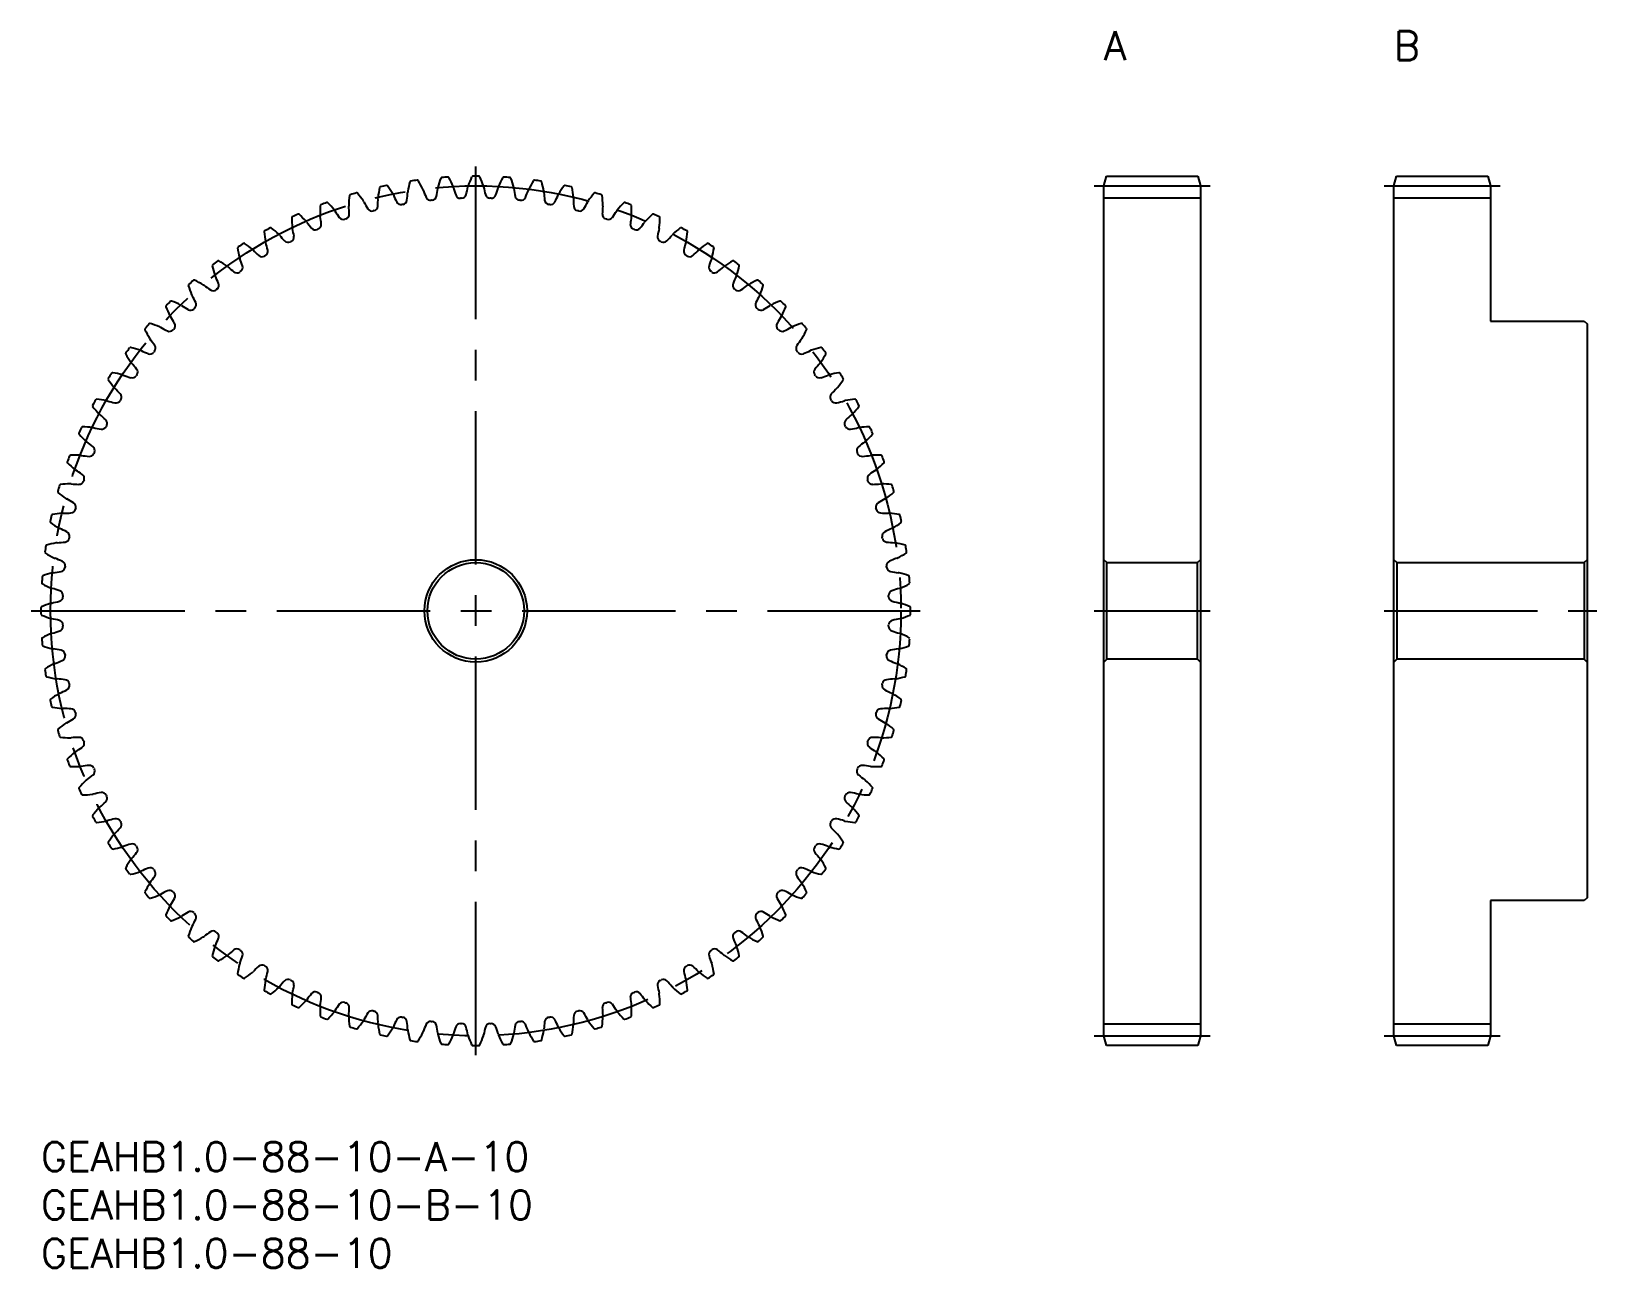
# Model space of a CAD drawing. Extents: x -1 to 161, y -13 to 115.
import ezdxf

# ---------------------------------------------------------------- set-up
doc = ezdxf.new("R2010")
doc.units = 0
doc.header["$LTSCALE"] = 0.5
doc.linetypes.add('CENTER', pattern=[50.8, 31.75, -6.35, 6.35, -6.35])
for name, color, linetype in [('MSM_CENTER', 1, 'CENTER'), ('MSM_CONTINUOUS', 7, 'CONTINUOUS'), ('MSM_PART_NUMBER', 7, 'CONTINUOUS')]:
    doc.layers.add(name, color=color, linetype=linetype)
doc.styles.get("Standard").update_dxf_attribs({"font": 'txt.shx', "height": 3, "bigfont": 'bigfont.shx'})

# ---------------------------------------------------------------- blocks, each defined once
blk = doc.blocks.new('*U2')
at = {"layer": 'MSM_PART_NUMBER'}
blk.add_text('GEAHB1.0-88-10-A-10', height=3, dxfattribs=at).set_placement((0, -3))
blk = doc.blocks.new('*U3')
at = {"layer": 'MSM_PART_NUMBER'}
blk.add_text('GEAHB1.0-88-10-B-10', height=3, dxfattribs=at).set_placement((0, -8))
blk = doc.blocks.new('*U4')
at = {"layer": 'MSM_PART_NUMBER'}
blk.add_text('GEAHB1.0-88-10', height=3, dxfattribs=at).set_placement((0, -13))
blk = doc.blocks.new('*U5')
at = {"layer": 'MSM_PART_NUMBER'}
blk.add_text('A', height=3, dxfattribs=at).set_placement((110, 112))
blk = doc.blocks.new('*U6')
at = {"layer": 'MSM_PART_NUMBER'}
blk.add_text('B', height=3, dxfattribs=at).set_placement((140, 112))

msp = doc.modelspace()

# ---------------------------------------------------------------- linework, layer by layer
at = {"layer": 'MSM_CENTER'}
for p, q in [((45, 9), (45, 101)), ((109, 99), (121, 99)), ((139, 99), (151, 99)), ((-1, 55), (91, 55)), ((109, 55), (121, 55)), ((139, 55), (161, 55)), ((109, 11), (121, 11)), ((139, 11), (151, 11))]:
    msp.add_line(p, q, dxfattribs=at)
msp.add_circle((45, 55), 44, dxfattribs=at)
at = {"layer": 'MSM_CONTINUOUS'}
for p, q in [((110, 99), (110.27, 100)), ((110, 11), (110, 99)), ((110.27, 100), (119.73, 100)), ((119.73, 100), (120, 99)), ((120, 99), (120, 11)), ((140, 99), (140.27, 100)), ((140, 11), (140, 99)), ((140.27, 100), (149.73, 100)), ((149.73, 100), (150, 99)), ((150, 99), (150, 85)), ((110, 97.75), (120, 97.75)), ((140, 97.75), (150, 97.75)), ((150, 85), (159.7, 85)), ((159.7, 85), (160, 84.7)), ((160, 84.7), (160, 25.3)), ((110.3, 60), (110, 60.3)), ((110.3, 50), (110.3, 60)), ((110.3, 60), (119.7, 60)), ((120, 60.3), (119.7, 60)), ((119.7, 50), (119.7, 60)), ((140.3, 60), (140, 60.3)), ((140.3, 60), (140.3, 50)), ((140.3, 60), (159.7, 60)), ((160, 60.3), (159.7, 60)), ((159.7, 60), (159.7, 50)), ((110, 49.7), (110.3, 50)), ((119.7, 50), (110.3, 50)), ((119.7, 50), (120, 49.7)), ((140, 49.7), (140.3, 50)), ((159.7, 50), (140.3, 50)), ((159.7, 50), (160, 49.7)), ((150, 25), (150, 11)), ((159.7, 25), (150, 25)), ((160, 25.3), (159.7, 25)), ((110, 12.25), (120, 12.25)), ((140, 12.25), (150, 12.25)), ((110.27, 10), (110, 11)), ((119.73, 10), (110.27, 10)), ((120, 11), (119.73, 10)), ((140.27, 10), (140, 11)), ((149.73, 10), (140.27, 10)), ((150, 11), (149.73, 10))]:
    msp.add_line(p, q, dxfattribs=at)
for radius in [5.3, 5]:
    msp.add_circle((45, 55), radius, dxfattribs=at)
for centre, radius, start, end in [((49.45, 96.11), 14.67, 169.3426, 173.2955), ((35.13, 98.8), 0.1, 102.6957, 169.3427), ((45, 55), 45, 101.8497, 102.6957), ((35.78, 98.94), 0.1, 35.2028, 101.8497), ((23.88, 90.55), 14.67, 31.25, 35.2028), ((52.37, 95.69), 14.67, 165.2517, 169.2045), ((38.28, 99.39), 0.1, 98.6048, 165.2517), ((45, 55), 45, 97.7588, 98.6048), ((38.94, 99.49), 0.1, 31.1119, 97.7588), ((26.47, 91.96), 14.67, 27.1591, 31.1119), ((41.88, 98.61), 0.83, 165.1135, 172.6121), ((55.25, 95.06), 14.67, 161.1608, 165.1136), ((41.47, 99.76), 0.1, 94.5139, 161.1608), ((45, 55), 45, 93.6679, 94.5139), ((42.13, 99.81), 0.1, 27.021, 93.6679), ((29.15, 93.19), 14.67, 23.0682, 27.021), ((41.88, 98.61), 0.83, 15.5697, 23.0684), ((55.72, 102.47), 13.54, 195.5696, 199.0145), ((30.92, 101.58), 13.54, 345.0764, 348.5214), ((45, 98.72), 0.83, 161.0225, 168.5212), ((58.08, 94.22), 14.67, 157.0699, 161.0227), ((44.67, 99.9), 0.1, 90.423, 157.0699), ((45, 55), 45, 89.577, 90.423), ((45.33, 99.9), 0.1, 22.9301, 89.577), ((31.92, 94.22), 14.67, 18.9773, 22.9301), ((45, 98.72), 0.83, 11.4788, 18.9775), ((59.08, 101.58), 13.54, 191.4786, 194.9236), ((34.28, 102.47), 13.54, 340.9855, 344.4304), ((48.12, 98.61), 0.83, 156.9316, 164.4303), ((60.85, 93.19), 14.67, 152.979, 156.9318), ((47.87, 99.81), 0.1, 86.3321, 152.979), ((45, 55), 45, 85.4861, 86.3321), ((48.53, 99.76), 0.1, 18.8392, 85.4861), ((34.75, 95.06), 14.67, 14.8864, 18.8392), ((48.12, 98.61), 0.83, 7.3879, 14.8865), ((63.53, 91.96), 14.67, 148.8881, 152.8409), ((51.06, 99.49), 0.1, 82.2412, 148.8881), ((45, 55), 45, 81.3952, 82.2412), ((51.72, 99.39), 0.1, 14.7483, 81.3952), ((37.63, 95.69), 14.67, 10.7955, 14.7483), ((66.12, 90.55), 14.67, 144.7972, 148.75), ((54.22, 98.94), 0.1, 78.1503, 144.7972), ((45, 55), 45, 77.3043, 78.1503), ((54.87, 98.8), 0.1, 10.6574, 77.3043), ((40.55, 96.11), 14.67, 6.7045, 10.6574), ((45, 55), 45, 110.0315, 110.8775), ((29.62, 97.18), 0.1, 43.3846, 110.0315), ((19.03, 87.18), 14.67, 39.4318, 43.3846), ((46.5, 96.32), 14.67, 173.4335, 177.3864), ((32.03, 97.99), 0.1, 106.7866, 173.4336), ((45, 55), 45, 105.9406, 106.7866), ((32.67, 98.17), 0.1, 39.2937, 105.9406), ((21.4, 88.95), 14.67, 35.3409, 39.2937), ((32.68, 96.95), 0.83, 27.8425, 35.3411), ((45.39, 103.66), 13.54, 207.8423, 211.2873), ((21.34, 97.52), 13.54, 357.3491, 0.7941), ((35.71, 97.72), 0.83, 173.2953, 180.7939), ((35.71, 97.72), 0.83, 23.7515, 31.2502), ((48.86, 103.51), 13.54, 203.7514, 207.1963), ((37.26, 97.55), 0.5, 207.1963, 280.3079), ((37.38, 97.57), 0.5, 280.1467, 353.2582), ((24.43, 99.1), 13.54, 353.2582, 356.7032), ((38.78, 98.28), 0.83, 169.2044, 176.703), ((38.78, 98.28), 0.83, 19.6606, 27.1593), ((52.31, 103.11), 13.54, 199.6605, 203.1054), ((40.32, 98), 0.5, 203.1054, 276.217), ((45, 55), 42.75, 96.0558, 96.217), ((40.44, 98.01), 0.5, 276.0558, 349.1673), ((27.63, 100.46), 13.54, 349.1673, 352.6123), ((43.4, 98.22), 0.5, 199.0145, 272.1261), ((45, 55), 42.75, 91.9649, 92.1261), ((43.52, 98.22), 0.5, 271.9649, 345.0764), ((46.48, 98.22), 0.5, 194.9236, 268.0351), ((45, 55), 42.75, 87.8739, 88.0351), ((46.6, 98.22), 0.5, 267.874, 340.9855), ((62.37, 100.46), 13.54, 187.3877, 190.8327), ((49.56, 98.01), 0.5, 190.8327, 263.9442), ((45, 55), 42.75, 83.783, 83.9442), ((49.68, 98), 0.5, 263.7831, 336.8946), ((37.69, 103.11), 13.54, 336.8946, 340.3395), ((51.22, 98.28), 0.83, 152.8407, 160.3394), ((51.22, 98.28), 0.83, 3.297, 10.7956), ((65.57, 99.1), 13.54, 183.2968, 186.7418), ((52.62, 97.57), 0.5, 186.7418, 259.8533), ((52.74, 97.55), 0.5, 259.6922, 332.8037), ((41.14, 103.51), 13.54, 332.8037, 336.2486), ((54.29, 97.72), 0.83, 148.7498, 156.2485), ((54.29, 97.72), 0.83, 359.2061, 6.7047), ((68.66, 97.52), 13.54, 179.2059, 182.6509), ((44.61, 103.66), 13.54, 328.7127, 332.1577), ((57.32, 96.95), 0.83, 144.6589, 152.1575), ((68.6, 88.95), 14.67, 140.7063, 144.6591), ((57.33, 98.17), 0.1, 74.0594, 140.7063), ((45, 55), 45, 73.2134, 74.0594), ((57.97, 97.99), 0.1, 6.5665, 73.2134), ((43.5, 96.32), 14.67, 2.6136, 6.5665), ((70.97, 87.18), 14.67, 136.6154, 140.5682), ((60.38, 97.18), 0.1, 69.9685, 136.6154), ((45, 55), 45, 69.1225, 69.9685), ((26.05, 95.7), 0.1, 114.9685, 181.6154), ((40.61, 96.11), 14.67, 181.6154, 185.5682), ((45, 55), 45, 114.1225, 114.9685), ((26.65, 95.98), 0.1, 47.4755, 114.1225), ((16.8, 85.24), 14.67, 43.5227, 47.4755), ((43.55, 96.32), 14.67, 177.5245, 181.4773), ((29.72, 95.97), 0.83, 181.4771, 188.9757), ((29, 96.95), 0.1, 110.8775, 177.5245), ((15.53, 93.72), 13.54, 5.5309, 8.9759), ((29.72, 95.97), 0.83, 31.9334, 39.432), ((41.91, 103.57), 13.54, 211.9332, 215.3782), ((31.28, 96.02), 0.5, 215.3782, 288.4897), ((45, 55), 42.75, 108.3285, 108.4897), ((31.4, 96.06), 0.5, 288.3285, 1.44), ((32.68, 96.95), 0.83, 177.3862, 184.8848), ((18.37, 95.73), 13.54, 1.44, 4.885), ((34.25, 96.89), 0.5, 211.2873, 284.3988), ((45, 55), 42.75, 104.2376, 104.3988), ((34.36, 96.92), 0.5, 284.2376, 357.3491), ((45, 55), 42.75, 100.1467, 100.3079), ((45, 55), 42.75, 79.6921, 79.8533), ((55.64, 96.92), 0.5, 182.6509, 255.7624), ((45, 55), 42.75, 75.6012, 75.7624), ((55.75, 96.89), 0.5, 255.6013, 328.7127), ((71.63, 95.73), 13.54, 175.115, 178.56), ((58.6, 96.06), 0.5, 178.56, 251.6715), ((57.32, 96.95), 0.83, 355.1152, 2.6138), ((45, 55), 42.75, 71.5103, 71.6715), ((58.72, 96.02), 0.5, 251.5103, 324.6218), ((48.09, 103.57), 13.54, 324.6218, 328.0668), ((60.28, 95.97), 0.83, 140.568, 148.0666), ((74.47, 93.72), 13.54, 171.0241, 174.4691), ((61, 96.95), 0.1, 2.4755, 69.1225), ((46.45, 96.32), 14.67, 358.5227, 2.4755), ((60.28, 95.97), 0.83, 351.0243, 358.5229), ((73.2, 85.24), 14.67, 132.5245, 136.4773), ((63.35, 95.98), 0.1, 65.8775, 132.5245), ((45, 55), 45, 65.0315, 65.8775), ((49.39, 96.11), 14.67, 354.4318, 358.3846), ((63.95, 95.7), 0.1, 358.3846, 65.0315), ((23.19, 94.25), 0.1, 119.0594, 185.7063), ((37.69, 95.7), 14.67, 185.7063, 189.6591), ((45, 55), 45, 118.2134, 119.0594), ((23.77, 94.57), 0.1, 51.5665, 118.2134), ((14.72, 83.16), 14.67, 47.6136, 51.5665), ((24.05, 93.37), 0.83, 40.1152, 47.6138), ((26.84, 94.77), 0.83, 185.568, 193.0666), ((12.84, 91.52), 13.54, 9.6218, 13.0668), ((26.84, 94.77), 0.83, 36.0243, 43.5229), ((38.46, 103.22), 13.54, 216.0241, 219.4691), ((28.39, 94.93), 0.5, 219.4691, 292.5806), ((45, 55), 42.75, 112.4194, 112.5806), ((28.51, 94.98), 0.5, 292.4194, 5.5309), ((61.49, 94.98), 0.5, 174.4691, 247.5806), ((45, 55), 42.75, 67.4194, 67.5806), ((61.61, 94.93), 0.5, 247.4194, 320.5309), ((51.54, 103.22), 13.54, 320.5309, 323.9759), ((63.16, 94.77), 0.83, 136.4771, 143.9757), ((77.16, 91.52), 13.54, 166.9332, 170.3782), ((63.16, 94.77), 0.83, 346.9334, 354.432), ((65.95, 93.37), 0.83, 132.3862, 139.8848), ((75.28, 83.16), 14.67, 128.4335, 132.3864), ((66.23, 94.57), 0.1, 61.7866, 128.4335), ((45, 55), 45, 60.9406, 61.7866), ((52.31, 95.7), 14.67, 350.3409, 354.2937), ((66.81, 94.25), 0.1, 354.2937, 60.9406), ((20.45, 92.59), 0.1, 123.1503, 189.7972), ((34.8, 95.07), 14.67, 189.7972, 193.75), ((45, 55), 45, 122.3043, 123.1503), ((21, 92.95), 0.1, 55.6574, 122.3043), ((12.79, 80.92), 14.67, 51.7045, 55.6574), ((21.36, 91.78), 0.83, 44.2061, 51.7047), ((31.66, 101.8), 13.54, 224.2059, 227.6509), ((24.05, 93.37), 0.83, 189.6589, 197.1575), ((22.98, 92.23), 0.5, 300.6012, 13.7127), ((10.32, 89.14), 13.54, 13.7127, 17.1577), ((35.03, 102.63), 13.54, 220.115, 223.56), ((25.59, 93.65), 0.5, 223.56, 296.6715), ((45, 55), 42.75, 116.5103, 116.6715), ((25.69, 93.7), 0.5, 296.5103, 9.6218), ((64.31, 93.7), 0.5, 170.3782, 243.4897), ((45, 55), 42.75, 63.3285, 63.4897), ((64.41, 93.65), 0.5, 243.3285, 316.44), ((54.97, 102.63), 13.54, 316.44, 319.885), ((67.02, 92.23), 0.5, 166.2873, 239.3988), ((79.68, 89.14), 13.54, 162.8423, 166.2873), ((65.95, 93.37), 0.83, 342.8425, 350.3411), ((58.34, 101.8), 13.54, 312.3491, 315.7941), ((68.64, 91.78), 0.83, 128.2953, 135.7939), ((77.21, 80.92), 14.67, 124.3426, 128.2955), ((69, 92.95), 0.1, 57.6957, 124.3426), ((45, 55), 45, 56.8497, 57.6957), ((55.2, 95.07), 14.67, 346.25, 350.2028), ((69.55, 92.59), 0.1, 350.2028, 56.8497), ((17.83, 90.74), 0.1, 127.2412, 193.8881), ((31.97, 94.24), 14.67, 193.8881, 197.8409), ((45, 55), 45, 126.3952, 127.2412), ((18.36, 91.14), 0.1, 59.7483, 126.3952), ((11.02, 78.56), 14.67, 55.7955, 59.7483), ((21.36, 91.78), 0.83, 193.7498, 201.2485), ((7.97, 86.57), 13.54, 17.8037, 21.2486), ((22.88, 92.16), 0.5, 227.6509, 300.7624), ((45, 55), 42.75, 120.6012, 120.7624), ((45, 55), 42.75, 59.2376, 59.3988), ((67.12, 92.16), 0.5, 239.2376, 312.3491), ((82.03, 86.57), 13.54, 158.7514, 162.1963), ((68.64, 91.78), 0.83, 338.7515, 346.2502), ((78.98, 78.56), 14.67, 120.2517, 124.2045), ((71.64, 91.14), 0.1, 53.6048, 120.2517), ((45, 55), 45, 52.7588, 53.6048), ((58.03, 94.24), 14.67, 342.1591, 346.1119), ((72.17, 90.74), 0.1, 346.1119, 52.7588), ((45, 55), 45, 130.4861, 131.3321), ((15.85, 89.15), 0.1, 63.8392, 130.4861), ((9.43, 76.07), 14.67, 59.8864, 63.8392), ((18.8, 90), 0.83, 197.8407, 205.3394), ((5.81, 83.85), 13.54, 21.8946, 25.3395), ((18.8, 90), 0.83, 48.297, 55.7956), ((28.36, 100.73), 13.54, 228.2968, 231.7418), ((20.28, 90.49), 0.5, 231.7418, 304.8533), ((45, 55), 42.75, 124.6921, 124.8533), ((20.38, 90.56), 0.5, 304.6921, 17.8037), ((69.62, 90.56), 0.5, 162.1963, 235.3079), ((45, 55), 42.75, 55.1467, 55.3079), ((69.72, 90.49), 0.5, 235.1467, 308.2582), ((61.64, 100.73), 13.54, 308.2582, 311.7032), ((71.2, 90), 0.83, 124.2044, 131.703), ((84.19, 83.85), 13.54, 154.6605, 158.1054), ((71.2, 90), 0.83, 334.6606, 342.1593), ((80.57, 76.07), 14.67, 116.1608, 120.1136), ((74.15, 89.15), 0.1, 49.5139, 116.1608), ((45, 55), 45, 48.6679, 49.5139), ((15.35, 88.72), 0.1, 131.3326, 197.979), ((29.2, 93.21), 14.67, 197.979, 201.9318), ((16.37, 88.04), 0.83, 201.9316, 209.4303), ((3.85, 80.98), 13.54, 25.9855, 29.4304), ((16.37, 88.04), 0.83, 52.3879, 59.8865), ((25.14, 99.43), 13.54, 232.3877, 235.8327), ((17.81, 88.64), 0.5, 235.8327, 308.9442), ((45, 55), 42.75, 128.783, 128.9442), ((17.91, 88.71), 0.5, 308.783, 21.8946), ((72.09, 88.71), 0.5, 158.1054, 231.217), ((45, 55), 42.75, 51.0558, 51.217), ((72.19, 88.64), 0.5, 231.0558, 304.1673), ((64.86, 99.43), 13.54, 304.1673, 307.6123), ((73.63, 88.04), 0.83, 120.1135, 127.6121), ((86.15, 80.98), 13.54, 150.5696, 154.0145), ((73.63, 88.04), 0.83, 330.5697, 338.0684), ((60.8, 93.21), 14.67, 338.0682, 342.021), ((74.65, 88.72), 0.1, 342.021, 48.6679), ((13.02, 86.51), 0.1, 135.423, 202.0699), ((26.52, 91.99), 14.67, 202.0699, 206.0227), ((45, 55), 45, 134.577, 135.423), ((13.49, 86.98), 0.1, 67.9301, 134.577), ((8.01, 73.48), 14.67, 63.9773, 67.9301), ((14.08, 85.92), 0.83, 56.4788, 63.9775), ((22.02, 97.9), 13.54, 236.4786, 239.9236), ((15.48, 86.61), 0.5, 239.9236, 313.0351), ((45, 55), 42.75, 132.8739, 133.0351), ((15.57, 86.7), 0.5, 312.874, 25.9855), ((74.43, 86.7), 0.5, 154.0145, 227.1261), ((45, 55), 42.75, 46.9649, 47.1261), ((74.52, 86.61), 0.5, 226.9649, 300.0764), ((67.98, 97.9), 13.54, 300.0764, 303.5214), ((75.92, 85.92), 0.83, 116.0225, 123.5212), ((81.99, 73.48), 14.67, 112.0699, 116.0227), ((76.51, 86.98), 0.1, 45.423, 112.0699), ((45, 55), 45, 44.577, 45.423), ((63.48, 91.99), 14.67, 333.9773, 337.9301), ((76.98, 86.51), 0.1, 337.9301, 44.577), ((45, 55), 45, 138.6679, 139.5139), ((11.28, 84.65), 0.1, 72.021, 138.6679), ((6.79, 70.8), 14.67, 68.0682, 72.021), ((11.96, 83.63), 0.83, 60.5697, 68.0684), ((19.02, 96.15), 13.54, 240.5696, 244.0145), ((14.08, 85.92), 0.83, 206.0225, 213.5212), ((2.1, 77.98), 13.54, 30.0764, 33.5214), ((13.39, 84.52), 0.5, 316.9648, 30.0764), ((76.61, 84.52), 0.5, 149.9236, 223.0351), ((87.9, 77.98), 13.54, 146.4786, 149.9236), ((75.92, 85.92), 0.83, 326.4788, 333.9775), ((70.98, 96.15), 13.54, 295.9855, 299.4304), ((78.04, 83.63), 0.83, 111.9316, 119.4303), ((83.21, 70.8), 14.67, 107.979, 111.9318), ((78.72, 84.65), 0.1, 41.3321, 107.979), ((45, 55), 45, 40.4861, 41.3321), ((10.85, 84.15), 0.1, 139.5144, 206.1608), ((23.93, 90.57), 14.67, 206.1608, 210.1136), ((11.96, 83.63), 0.83, 210.1135, 217.6121), ((0.57, 74.86), 13.54, 34.1673, 37.6123), ((13.3, 84.43), 0.5, 244.0145, 317.1261), ((45, 55), 42.75, 136.9649, 137.1261), ((45, 55), 42.75, 42.8739, 43.0351), ((76.7, 84.43), 0.5, 222.874, 295.9855), ((89.43, 74.86), 13.54, 142.3877, 145.8327), ((78.04, 83.63), 0.83, 322.3879, 329.8865), ((66.07, 90.57), 14.67, 329.8864, 333.8392), ((79.15, 84.15), 0.1, 333.8392, 40.4861), ((8.86, 81.64), 0.1, 143.6053, 210.2517), ((21.44, 88.98), 14.67, 210.2517, 214.2045), ((45, 55), 45, 142.7588, 143.6048), ((9.26, 82.17), 0.1, 76.1119, 142.7588), ((5.76, 68.03), 14.67, 72.1591, 76.1119), ((10, 81.2), 0.83, 64.6606, 72.1593), ((16.15, 94.19), 13.54, 244.6605, 248.1054), ((11.29, 82.09), 0.5, 248.1054, 321.217), ((45, 55), 42.75, 141.0558, 141.217), ((11.36, 82.19), 0.5, 321.0558, 34.1673), ((78.64, 82.19), 0.5, 145.8327, 218.9442), ((45, 55), 42.75, 38.783, 38.9442), ((78.71, 82.09), 0.5, 218.7831, 291.8946), ((73.85, 94.19), 13.54, 291.8946, 295.3395), ((80, 81.2), 0.83, 107.8407, 115.3394), ((84.24, 68.03), 14.67, 103.8881, 107.8409), ((68.56, 88.98), 14.67, 325.7955, 329.7483), ((80.74, 82.17), 0.1, 37.2412, 103.8881), ((45, 55), 45, 36.3952, 37.2412), ((81.14, 81.64), 0.1, 329.7483, 36.3952), ((45, 55), 45, 146.8497, 147.6957), ((7.41, 79.55), 0.1, 80.2028, 146.8497), ((4.93, 65.2), 14.67, 76.25, 80.2028), ((8.22, 78.64), 0.83, 68.7515, 76.2502), ((13.43, 92.03), 13.54, 248.7514, 252.1963), ((10, 81.2), 0.83, 214.2044, 221.703), ((-0.73, 71.64), 13.54, 38.2582, 41.7032), ((45, 55), 42.75, 145.1467, 145.3079), ((9.51, 79.72), 0.5, 325.1467, 38.2582), ((80.49, 79.72), 0.5, 141.7418, 214.8533), ((45, 55), 42.75, 34.6921, 34.8533), ((90.73, 71.64), 13.54, 138.2968, 141.7418), ((80, 81.2), 0.83, 318.297, 325.7956), ((76.57, 92.03), 13.54, 287.8037, 291.2486), ((81.78, 78.64), 0.83, 103.7498, 111.2485), ((85.07, 65.2), 14.67, 99.7972, 103.75), ((82.59, 79.55), 0.1, 33.1503, 99.7972), ((45, 55), 45, 32.3043, 33.1503), ((7.05, 79), 0.1, 147.6962, 214.3426), ((19.08, 87.21), 14.67, 214.3426, 218.2955), ((8.22, 78.64), 0.83, 218.2953, 225.7939), ((-1.8, 68.34), 13.54, 42.3491, 45.7941), ((9.44, 79.62), 0.5, 252.1963, 325.3079), ((80.56, 79.62), 0.5, 214.6922, 287.8037), ((91.8, 68.34), 13.54, 134.2059, 137.6509), ((81.78, 78.64), 0.83, 314.2061, 321.7047), ((70.92, 87.21), 14.67, 321.7045, 325.6574), ((82.95, 79), 0.1, 325.6574, 32.3043), ((5.43, 76.23), 0.1, 151.7871, 218.4335), ((45, 55), 45, 150.9406, 151.7866), ((16.84, 85.28), 14.67, 218.4335, 222.3864), ((5.75, 76.81), 0.1, 84.2937, 150.9406), ((4.3, 62.31), 14.67, 80.3409, 84.2937), ((6.63, 75.95), 0.83, 72.8425, 80.3411), ((10.86, 89.68), 13.54, 252.8423, 256.2873), ((7.77, 77.02), 0.5, 256.2873, 329.3988), ((7.84, 77.12), 0.5, 329.2376, 42.3491), ((45, 55), 42.75, 149.2376, 149.3988), ((82.16, 77.12), 0.5, 137.6509, 210.7624), ((45, 55), 42.75, 30.6012, 30.7624), ((82.23, 77.02), 0.5, 210.6013, 283.7127), ((79.14, 89.68), 13.54, 283.7127, 287.1577), ((83.37, 75.95), 0.83, 99.6589, 107.1575), ((85.7, 62.31), 14.67, 95.7063, 99.6591), ((73.16, 85.28), 14.67, 317.6136, 321.5665), ((84.25, 76.81), 0.1, 29.0594, 95.7063), ((45, 55), 45, 28.2134, 29.0594), ((84.57, 76.23), 0.1, 321.5665, 28.2134), ((6.63, 75.95), 0.83, 222.3862, 229.8848), ((-2.63, 64.97), 13.54, 46.44, 49.885), ((6.35, 74.41), 0.5, 333.3285, 46.44), ((83.65, 74.41), 0.5, 133.56, 206.6715), ((92.63, 64.97), 13.54, 130.115, 133.56), ((83.37, 75.95), 0.83, 310.1152, 317.6138), ((4.02, 73.35), 0.1, 155.878, 222.5245), ((45, 55), 45, 155.0315, 155.8775), ((14.76, 83.2), 14.67, 222.5245, 226.4773), ((4.3, 73.95), 0.1, 88.3846, 155.0315), ((3.89, 59.39), 14.67, 84.4318, 88.3846), ((5.23, 73.16), 0.83, 76.9334, 84.432), ((8.48, 87.16), 13.54, 256.9332, 260.3782), ((6.3, 74.31), 0.5, 260.3782, 333.4897), ((45, 55), 42.75, 153.3285, 153.4897), ((45, 55), 42.75, 26.5103, 26.6715), ((83.7, 74.31), 0.5, 206.5103, 279.6218), ((81.52, 87.16), 13.54, 279.6218, 283.0668), ((84.77, 73.16), 0.83, 95.568, 103.0666), ((86.11, 59.39), 14.67, 91.6154, 95.5682), ((75.24, 83.2), 14.67, 313.5227, 317.4755), ((85.7, 73.95), 0.1, 24.9685, 91.6154), ((45, 55), 45, 24.1225, 24.9685), ((85.98, 73.35), 0.1, 317.4755, 24.1225), ((5.23, 73.16), 0.83, 226.4771, 233.9757), ((-3.22, 61.54), 13.54, 50.5309, 53.9759), ((5.02, 71.49), 0.5, 264.4691, 337.5806), ((5.07, 71.61), 0.5, 337.4194, 50.5309), ((45, 55), 42.75, 157.4194, 157.5806), ((84.93, 71.61), 0.5, 129.4691, 202.5806), ((45, 55), 42.75, 22.4194, 22.5806), ((84.98, 71.49), 0.5, 202.4194, 275.5309), ((93.22, 61.54), 13.54, 126.0241, 129.4691), ((84.77, 73.16), 0.83, 306.0243, 313.5229), ((45, 55), 45, 159.1225, 159.9685), ((2.82, 70.38), 0.1, 159.9689, 226.6154), ((12.82, 80.97), 14.67, 226.6154, 230.5682), ((3.05, 71), 0.1, 92.4755, 159.1225), ((3.68, 56.45), 14.67, 88.5227, 92.4755), ((4.03, 70.28), 0.83, 81.0243, 88.5229), ((6.28, 84.47), 13.54, 261.0241, 264.4691), ((83.72, 84.47), 13.54, 275.5309, 278.9759), ((85.97, 70.28), 0.83, 91.4771, 98.9757), ((86.32, 56.45), 14.67, 87.5245, 91.4773), ((77.18, 80.97), 14.67, 309.4318, 313.3846), ((86.95, 71), 0.1, 20.8775, 87.5245), ((45, 55), 45, 20.0315, 20.8775), ((87.18, 70.38), 0.1, 313.3846, 20.0315), ((2.01, 67.97), 0.1, 96.5665, 163.2134), ((3.68, 53.5), 14.67, 92.6136, 96.5665), ((3.05, 67.32), 0.83, 85.1152, 92.6138), ((4.27, 81.63), 13.54, 265.115, 268.56), ((4.03, 70.28), 0.83, 230.568, 238.0666), ((-3.57, 58.09), 13.54, 54.6218, 58.0668), ((3.94, 68.6), 0.5, 268.56, 341.6715), ((3.98, 68.72), 0.5, 341.5103, 54.6218), ((45, 55), 42.75, 161.5103, 161.6715), ((86.02, 68.72), 0.5, 125.3782, 198.4897), ((45, 55), 42.75, 18.3285, 18.4897), ((86.06, 68.6), 0.5, 198.3285, 271.44), ((93.57, 58.09), 13.54, 121.9332, 125.3782), ((85.73, 81.63), 13.54, 271.44, 274.885), ((85.97, 70.28), 0.83, 301.9334, 309.432), ((86.95, 67.32), 0.83, 87.3862, 94.8848), ((86.32, 53.5), 14.67, 83.4335, 87.3864), ((87.99, 67.97), 0.1, 16.7866, 83.4335), ((45, 55), 45, 163.2134, 164.0594), ((1.83, 67.33), 0.1, 164.0598, 230.7063), ((11.05, 78.6), 14.67, 230.7063, 234.6591), ((3.05, 67.32), 0.83, 234.6589, 242.1575), ((-3.66, 54.61), 13.54, 58.7127, 62.1577), ((93.66, 54.61), 13.54, 117.8423, 121.2873), ((86.95, 67.32), 0.83, 297.8425, 305.3411), ((78.95, 78.6), 14.67, 305.3409, 309.2937), ((45, 55), 45, 15.9406, 16.7866), ((88.17, 67.33), 0.1, 309.2937, 15.9406), ((45, 55), 45, 167.3043, 168.1503), ((1.2, 64.87), 0.1, 100.6574, 167.3043), ((3.89, 50.55), 14.67, 96.7045, 100.6574), ((2.28, 64.29), 0.83, 89.2061, 96.7047), ((2.48, 78.66), 13.54, 269.2059, 272.6509), ((3.08, 65.64), 0.5, 272.6509, 345.7624), ((3.11, 65.75), 0.5, 345.6012, 58.7127), ((45, 55), 42.75, 165.6012, 165.7624), ((86.89, 65.75), 0.5, 121.2873, 194.3988), ((45, 55), 42.75, 14.2376, 14.3988), ((86.92, 65.64), 0.5, 194.2376, 267.3491), ((87.52, 78.66), 13.54, 267.3491, 270.7941), ((87.72, 64.29), 0.83, 83.2953, 90.7939), ((86.11, 50.55), 14.67, 79.3426, 83.2955), ((88.8, 64.87), 0.1, 12.6957, 79.3426), ((45, 55), 45, 11.8497, 12.6957), ((1.06, 64.22), 0.1, 168.1503, 234.7972), ((9.45, 76.12), 14.67, 234.7972, 238.75), ((2.28, 64.29), 0.83, 238.7498, 246.2485), ((-3.51, 51.14), 13.54, 62.8037, 66.2486), ((2.45, 62.74), 0.5, 349.6921, 62.8037), ((87.55, 62.74), 0.5, 117.1963, 190.3079), ((93.51, 51.14), 13.54, 113.7514, 117.1963), ((87.72, 64.29), 0.83, 293.7515, 301.2502), ((80.55, 76.12), 14.67, 301.25, 305.2028), ((88.94, 64.22), 0.1, 305.2028, 11.8497), ((45, 55), 45, 171.3952, 172.2412), ((0.61, 61.72), 0.1, 104.7483, 171.3952), ((4.31, 47.63), 14.67, 100.7955, 104.7483), ((1.72, 61.22), 0.83, 93.297, 100.7956), ((0.9, 75.57), 13.54, 273.2968, 276.7418), ((2.43, 62.62), 0.5, 276.7418, 349.8533), ((45, 55), 42.75, 169.6921, 169.8533), ((45, 55), 42.75, 10.1467, 10.3079), ((87.57, 62.62), 0.5, 190.1467, 263.2582), ((89.1, 75.57), 13.54, 263.2582, 266.7032), ((88.28, 61.22), 0.83, 79.2044, 86.703), ((85.69, 47.63), 14.67, 75.2517, 79.2045), ((89.39, 61.72), 0.1, 8.6048, 75.2517), ((45, 55), 45, 7.7588, 8.6048), ((0.51, 61.06), 0.1, 172.2417, 238.8881), ((8.04, 73.53), 14.67, 238.8881, 242.8409), ((1.72, 61.22), 0.83, 242.8407, 250.3394), ((-3.11, 47.69), 13.54, 66.8946, 70.3395), ((2, 59.68), 0.5, 353.783, 66.8946), ((88, 59.68), 0.5, 113.1054, 186.217), ((93.11, 47.69), 13.54, 109.6605, 113.1054), ((88.28, 61.22), 0.83, 289.6606, 297.1593), ((81.96, 73.53), 14.67, 297.1591, 301.1119), ((89.49, 61.06), 0.1, 301.1119, 7.7588), ((45, 55), 45, 175.4861, 176.3321), ((0.24, 58.53), 0.1, 108.8392, 175.4861), ((4.94, 44.75), 14.67, 104.8864, 108.8392), ((1.39, 58.12), 0.83, 97.3879, 104.8865), ((-0.46, 72.37), 13.54, 277.3877, 280.8327), ((1.99, 59.56), 0.5, 280.8327, 353.9442), ((45, 55), 42.75, 173.783, 173.9442), ((45, 55), 42.75, 6.0558, 6.217), ((88.01, 59.56), 0.5, 186.0558, 259.1673), ((90.46, 72.37), 13.54, 259.1673, 262.6123), ((88.61, 58.12), 0.83, 75.1135, 82.6121), ((85.06, 44.75), 14.67, 71.1608, 75.1136), ((89.76, 58.53), 0.1, 4.5139, 71.1608), ((45, 55), 45, 3.6679, 4.5139), ((0.19, 57.87), 0.1, 176.3321, 242.979), ((6.81, 70.85), 14.67, 242.979, 246.9318), ((1.39, 58.12), 0.83, 246.9316, 254.4303), ((-2.47, 44.28), 13.54, 70.9855, 74.4304), ((1.78, 56.6), 0.5, 357.874, 70.9855), ((88.22, 56.6), 0.5, 109.0145, 182.1261), ((92.47, 44.28), 13.54, 105.5696, 109.0145), ((88.61, 58.12), 0.83, 285.5697, 293.0684), ((83.19, 70.85), 14.67, 293.0682, 297.021), ((89.81, 57.87), 0.1, 297.021, 3.6679), ((0.1, 55.33), 0.1, 112.9301, 179.577), ((45, 55), 45, 179.577, 180.423), ((5.78, 41.92), 14.67, 108.9773, 112.9301), ((1.28, 55), 0.83, 101.4788, 108.9775), ((-1.58, 69.08), 13.54, 281.4786, 284.9236), ((1.78, 56.48), 0.5, 284.9236, 358.0351), ((45, 55), 42.75, 177.8739, 178.0351), ((45, 55), 42.75, 1.9649, 2.1261), ((88.22, 56.48), 0.5, 181.9649, 255.0764), ((91.58, 69.08), 13.54, 255.0764, 258.5214), ((88.72, 55), 0.83, 71.0225, 78.5212), ((84.22, 41.92), 14.67, 67.0699, 71.0227), ((89.9, 55.33), 0.1, 0.423, 67.0699), ((45, 55), 45, 359.577, 0.423), ((0.1, 54.67), 0.1, 180.423, 247.0699), ((5.78, 68.08), 14.67, 247.0699, 251.0227), ((1.28, 55), 0.83, 251.0225, 258.5212), ((-1.58, 40.92), 13.54, 75.0764, 78.5214), ((1.78, 53.52), 0.5, 1.9649, 75.0764), ((45, 55), 42.75, 181.9649, 182.1261), ((88.22, 53.52), 0.5, 104.9236, 178.0351), ((45, 55), 42.75, 357.8739, 358.0351), ((91.58, 40.92), 13.54, 101.4786, 104.9236), ((88.72, 55), 0.83, 281.4788, 288.9775), ((84.22, 68.08), 14.67, 288.9773, 292.9301), ((89.9, 54.67), 0.1, 292.9301, 359.577), ((0.19, 52.13), 0.1, 117.021, 183.6679), ((45, 55), 45, 183.6679, 184.5139), ((6.81, 39.15), 14.67, 113.0682, 117.021), ((1.39, 51.88), 0.83, 105.5697, 113.0684), ((-2.47, 65.72), 13.54, 285.5696, 289.0145), ((1.78, 53.4), 0.5, 289.0145, 2.1261), ((88.22, 53.4), 0.5, 177.874, 250.9855), ((92.47, 65.72), 13.54, 250.9855, 254.4304), ((88.61, 51.88), 0.83, 66.9316, 74.4303), ((83.19, 39.15), 14.67, 62.979, 66.9318), ((89.81, 52.13), 0.1, 356.3321, 62.979), ((45, 55), 45, 355.4861, 356.3321), ((0.24, 51.47), 0.1, 184.5139, 251.1608), ((4.94, 65.25), 14.67, 251.1608, 255.1136), ((1.39, 51.88), 0.83, 255.1135, 262.6121), ((-0.46, 37.63), 13.54, 79.1673, 82.6123), ((1.99, 50.44), 0.5, 6.0558, 79.1673), ((2, 50.32), 0.5, 293.1054, 6.217), ((45, 55), 42.75, 186.0558, 186.217), ((45, 55), 42.75, 353.783, 353.9442), ((88, 50.32), 0.5, 173.7831, 246.8946), ((88.01, 50.44), 0.5, 100.8327, 173.9442), ((90.46, 37.63), 13.54, 97.3877, 100.8327), ((88.61, 51.88), 0.83, 277.3879, 284.8865), ((85.06, 65.25), 14.67, 284.8864, 288.8392), ((89.76, 51.47), 0.1, 288.8392, 355.4861), ((0.51, 48.94), 0.1, 121.1119, 187.7588), ((45, 55), 45, 187.7588, 188.6048), ((8.04, 36.47), 14.67, 117.1591, 121.1119), ((1.72, 48.78), 0.83, 109.6606, 117.1593), ((-3.11, 62.31), 13.54, 289.6605, 293.1054), ((93.11, 62.31), 13.54, 246.8946, 250.3395), ((88.28, 48.78), 0.83, 62.8407, 70.3394), ((81.96, 36.47), 14.67, 58.8881, 62.8409), ((45, 55), 45, 351.3952, 352.2412), ((89.49, 48.94), 0.1, 352.2412, 58.8881), ((0.61, 48.28), 0.1, 188.6048, 255.2517), ((4.31, 62.37), 14.67, 255.2517, 259.2045), ((1.72, 48.78), 0.83, 259.2044, 266.703), ((0.9, 34.43), 13.54, 83.2582, 86.7032), ((2.43, 47.38), 0.5, 10.1467, 83.2582), ((2.45, 47.26), 0.5, 297.1963, 10.3079), ((45, 55), 42.75, 190.1467, 190.3079), ((87.55, 47.26), 0.5, 169.6922, 242.8037), ((45, 55), 42.75, 349.6921, 349.8533), ((87.57, 47.38), 0.5, 96.7418, 169.8533), ((89.1, 34.43), 13.54, 93.2968, 96.7418), ((88.28, 48.78), 0.83, 273.297, 280.7956), ((85.69, 62.37), 14.67, 280.7955, 284.7483), ((89.39, 48.28), 0.1, 284.7483, 351.3952), ((1.06, 45.78), 0.1, 125.2028, 191.8497), ((45, 55), 45, 191.8497, 192.6957), ((9.45, 33.88), 14.67, 121.25, 125.2028), ((2.28, 45.71), 0.83, 113.7515, 121.2502), ((-3.51, 58.86), 13.54, 293.7514, 297.1963), ((93.51, 58.86), 13.54, 242.8037, 246.2486), ((87.72, 45.71), 0.83, 58.7498, 66.2485), ((80.55, 33.88), 14.67, 54.7972, 58.75), ((45, 55), 45, 347.3043, 348.1503), ((88.94, 45.78), 0.1, 348.1503, 54.7972), ((1.2, 45.13), 0.1, 192.6957, 259.3426), ((3.89, 59.45), 14.67, 259.3426, 263.2955), ((2.28, 45.71), 0.83, 263.2953, 270.7939), ((2.48, 31.34), 13.54, 87.3491, 90.7941), ((-3.66, 55.39), 13.54, 297.8423, 301.2873), ((3.08, 44.36), 0.5, 14.2376, 87.3491), ((3.11, 44.25), 0.5, 301.2873, 14.3988), ((45, 55), 42.75, 194.2376, 194.3988), ((86.89, 44.25), 0.5, 165.6013, 238.7128), ((45, 55), 42.75, 345.6012, 345.7624), ((86.92, 44.36), 0.5, 92.6509, 165.7624), ((93.66, 55.39), 13.54, 238.7127, 242.1577), ((87.52, 31.34), 13.54, 89.2059, 92.6509), ((87.72, 45.71), 0.83, 269.2061, 276.7047), ((86.11, 59.45), 14.67, 276.7045, 280.6574), ((88.8, 45.13), 0.1, 280.6574, 347.3043), ((1.83, 42.67), 0.1, 129.2937, 195.9406), ((45, 55), 45, 195.9406, 196.7866), ((11.05, 31.4), 14.67, 125.3409, 129.2937), ((3.05, 42.68), 0.83, 117.8425, 125.3411), ((86.95, 42.68), 0.83, 54.6589, 62.1575), ((78.95, 31.4), 14.67, 50.7063, 54.6591), ((45, 55), 45, 343.2134, 344.0594), ((88.17, 42.67), 0.1, 344.0594, 50.7063), ((2.01, 42.03), 0.1, 196.7871, 263.4335), ((3.68, 56.5), 14.67, 263.4335, 267.3864), ((3.05, 42.68), 0.83, 267.3862, 274.8848), ((4.27, 28.37), 13.54, 91.44, 94.885), ((-3.57, 51.91), 13.54, 301.9332, 305.3782), ((3.94, 41.4), 0.5, 18.3285, 91.44), ((3.98, 41.28), 0.5, 305.3782, 18.4897), ((45, 55), 42.75, 198.3285, 198.4897), ((86.02, 41.28), 0.5, 161.5103, 234.6218), ((45, 55), 42.75, 341.5103, 341.6715), ((86.06, 41.4), 0.5, 88.56, 161.6715), ((93.57, 51.91), 13.54, 234.6218, 238.0668), ((85.73, 28.37), 13.54, 85.115, 88.56), ((86.95, 42.68), 0.83, 265.1152, 272.6138), ((86.32, 56.5), 14.67, 272.6136, 276.5665), ((87.99, 42.03), 0.1, 276.5665, 343.2134), ((2.82, 39.62), 0.1, 133.3846, 200.0315), ((45, 55), 45, 200.0315, 200.8775), ((12.82, 29.03), 14.67, 129.4318, 133.3846), ((3.05, 39), 0.1, 200.878, 267.5245), ((3.68, 53.55), 14.67, 267.5245, 271.4773), ((4.03, 39.72), 0.83, 121.9334, 129.432), ((4.03, 39.72), 0.83, 271.4771, 278.9757), ((6.28, 25.53), 13.54, 95.5309, 98.9759), ((5.02, 38.51), 0.5, 22.4194, 95.5309), ((84.98, 38.51), 0.5, 84.4691, 157.5806), ((83.72, 25.53), 13.54, 81.0241, 84.4691), ((85.97, 39.72), 0.83, 261.0243, 268.5229), ((86.32, 53.55), 14.67, 268.5227, 272.4755), ((85.97, 39.72), 0.83, 50.568, 58.0666), ((77.18, 29.03), 14.67, 46.6154, 50.5682), ((86.95, 39), 0.1, 272.4755, 339.1225), ((45, 55), 45, 339.1225, 339.9685), ((87.18, 39.62), 0.1, 339.9685, 46.6154), ((14.76, 26.8), 14.67, 133.5227, 137.4755), ((5.23, 36.84), 0.83, 126.0243, 133.5229), ((-3.22, 48.46), 13.54, 306.0241, 309.4691), ((5.07, 38.39), 0.5, 309.4691, 22.5806), ((45, 55), 42.75, 202.4194, 202.5806), ((84.93, 38.39), 0.5, 157.4194, 230.531), ((45, 55), 42.75, 337.4194, 337.5806), ((93.22, 48.46), 13.54, 230.5309, 233.9759), ((84.77, 36.84), 0.83, 46.4771, 53.9757), ((75.24, 26.8), 14.67, 42.5245, 46.4773), ((4.02, 36.65), 0.1, 137.4755, 204.1225), ((45, 55), 45, 204.1225, 204.9685), ((4.3, 36.05), 0.1, 204.9689, 271.6154), ((3.89, 50.61), 14.67, 271.6154, 275.5682), ((5.23, 36.84), 0.83, 275.568, 283.0666), ((8.48, 22.84), 13.54, 99.6218, 103.0668), ((6.3, 35.69), 0.5, 26.5103, 99.6218), ((6.35, 35.59), 0.5, 313.56, 26.6715), ((45, 55), 42.75, 206.5103, 206.6715), ((83.65, 35.59), 0.5, 153.3285, 226.44), ((45, 55), 42.75, 333.3285, 333.4897), ((83.7, 35.69), 0.5, 80.3782, 153.4897), ((81.52, 22.84), 13.54, 76.9332, 80.3782), ((84.77, 36.84), 0.83, 256.9334, 264.432), ((86.11, 50.61), 14.67, 264.4318, 268.3846), ((85.7, 36.05), 0.1, 268.3846, 335.0315), ((45, 55), 45, 335.0315, 335.8775), ((85.98, 36.65), 0.1, 335.8775, 42.5245), ((16.84, 24.72), 14.67, 137.6136, 141.5665), ((6.63, 34.05), 0.83, 130.1152, 137.6138), ((-2.63, 45.03), 13.54, 310.115, 313.56), ((92.63, 45.03), 13.54, 226.44, 229.885), ((83.37, 34.05), 0.83, 42.3862, 49.8848), ((73.16, 24.72), 14.67, 38.4335, 42.3864), ((5.43, 33.77), 0.1, 141.5665, 208.2134), ((45, 55), 45, 208.2134, 209.0594), ((5.75, 33.19), 0.1, 209.0594, 275.7063), ((4.3, 47.69), 14.67, 275.7063, 279.6591), ((6.63, 34.05), 0.83, 279.6589, 287.1575), ((10.86, 20.32), 13.54, 103.7127, 107.1577), ((-1.8, 41.66), 13.54, 314.2059, 317.6509), ((7.77, 32.98), 0.5, 30.6012, 103.7127), ((45, 55), 42.75, 210.6012, 210.7624), ((7.84, 32.88), 0.5, 317.6509, 30.7624), ((82.16, 32.88), 0.5, 149.2376, 222.3491), ((45, 55), 42.75, 329.2376, 329.3988), ((82.23, 32.98), 0.5, 76.2873, 149.3988), ((91.8, 41.66), 13.54, 222.3491, 225.7941), ((79.14, 20.32), 13.54, 72.8423, 76.2873), ((83.37, 34.05), 0.83, 252.8425, 260.3411), ((85.7, 47.69), 14.67, 260.3409, 264.2937), ((84.25, 33.19), 0.1, 264.2937, 330.9406), ((45, 55), 45, 330.9406, 331.7866), ((84.57, 33.77), 0.1, 331.7866, 38.4335), ((7.05, 31), 0.1, 145.6574, 212.3043), ((19.08, 22.79), 14.67, 141.7045, 145.6574), ((45, 55), 45, 212.3043, 213.1503), ((8.22, 31.36), 0.83, 134.2061, 141.7047), ((13.43, 17.97), 13.54, 107.8037, 111.2486), ((9.44, 30.38), 0.5, 34.6921, 107.8037), ((80.56, 30.38), 0.5, 72.1963, 145.3079), ((76.57, 17.97), 13.54, 68.7514, 72.1963), ((81.78, 31.36), 0.83, 38.2953, 45.7939), ((70.92, 22.79), 14.67, 34.3426, 38.2955), ((45, 55), 45, 326.8497, 327.6957), ((82.95, 31), 0.1, 327.6957, 34.3426), ((7.41, 30.45), 0.1, 213.1503, 279.7972), ((4.93, 44.8), 14.67, 279.7972, 283.75), ((8.22, 31.36), 0.83, 283.7498, 291.2485), ((21.44, 21.02), 14.67, 145.7955, 149.7483), ((10, 28.8), 0.83, 138.297, 145.7956), ((-0.73, 38.36), 13.54, 318.2968, 321.7418), ((45, 55), 42.75, 214.6921, 214.8533), ((9.51, 30.28), 0.5, 321.7418, 34.8533), ((80.49, 30.28), 0.5, 145.1467, 218.2582), ((45, 55), 42.75, 325.1467, 325.3079), ((90.73, 38.36), 13.54, 218.2582, 221.7032), ((80, 28.8), 0.83, 34.2044, 41.703), ((68.56, 21.02), 14.67, 30.2517, 34.2045), ((81.78, 31.36), 0.83, 248.7515, 256.2502), ((85.07, 44.8), 14.67, 256.25, 260.2028), ((82.59, 30.45), 0.1, 260.2028, 326.8497), ((8.86, 28.36), 0.1, 149.7483, 216.3952), ((45, 55), 45, 216.3952, 217.2412), ((9.26, 27.83), 0.1, 217.2417, 283.8881), ((5.76, 41.97), 14.67, 283.8881, 287.8409), ((10, 28.8), 0.83, 287.8407, 295.3394), ((16.15, 15.81), 13.54, 111.8946, 115.3395), ((11.29, 27.91), 0.5, 38.7831, 111.8945), ((45, 55), 42.75, 218.783, 218.9442), ((11.36, 27.81), 0.5, 325.8327, 38.9442), ((78.64, 27.81), 0.5, 141.0558, 214.1673), ((45, 55), 42.75, 321.0558, 321.217), ((78.71, 27.91), 0.5, 68.1054, 141.217), ((73.85, 15.81), 13.54, 64.6605, 68.1054), ((80, 28.8), 0.83, 244.6606, 252.1593), ((84.24, 41.97), 14.67, 252.1591, 256.1119), ((80.74, 27.83), 0.1, 256.1119, 322.7588), ((45, 55), 45, 322.7588, 323.6048), ((81.14, 28.36), 0.1, 323.6048, 30.2517), ((23.93, 19.43), 14.67, 149.8864, 153.8392), ((11.96, 26.37), 0.83, 142.3879, 149.8865), ((0.57, 35.14), 13.54, 322.3877, 325.8327), ((19.02, 13.85), 13.54, 115.9855, 119.4304), ((13.3, 25.57), 0.5, 42.874, 115.9855), ((76.7, 25.57), 0.5, 64.0145, 137.1261), ((70.98, 13.85), 13.54, 60.5696, 64.0145), ((89.43, 35.14), 13.54, 214.1673, 217.6123), ((78.04, 26.37), 0.83, 30.1135, 37.6121), ((66.07, 19.43), 14.67, 26.1608, 30.1136), ((10.85, 25.85), 0.1, 153.8392, 220.4861), ((45, 55), 45, 220.4861, 221.3321), ((11.28, 25.35), 0.1, 221.3321, 287.979), ((6.79, 39.2), 14.67, 287.979, 291.9318), ((11.96, 26.37), 0.83, 291.9316, 299.4303), ((26.52, 18.01), 14.67, 153.9773, 157.9301), ((14.08, 24.08), 0.83, 146.4788, 153.9775), ((2.1, 32.02), 13.54, 326.4786, 329.9236), ((45, 55), 42.75, 222.8739, 223.0351), ((13.39, 25.48), 0.5, 329.9236, 43.0351), ((76.61, 25.48), 0.5, 136.9649, 210.0764), ((87.9, 32.02), 13.54, 210.0764, 213.5214), ((45, 55), 42.75, 316.9649, 317.1261), ((75.92, 24.08), 0.83, 26.0225, 33.5212), ((63.48, 18.01), 14.67, 22.0699, 26.0227), ((78.04, 26.37), 0.83, 240.5697, 248.0684), ((83.21, 39.2), 14.67, 248.0682, 252.021), ((78.72, 25.35), 0.1, 252.021, 318.6679), ((45, 55), 45, 318.6679, 319.5139), ((79.15, 25.85), 0.1, 319.5139, 26.1608), ((13.02, 23.49), 0.1, 157.9301, 224.577), ((45, 55), 45, 224.577, 225.423), ((13.49, 23.02), 0.1, 225.423, 292.0699), ((8.01, 36.52), 14.67, 292.0699, 296.0227), ((14.08, 24.08), 0.83, 296.0225, 303.5212), ((22.02, 12.1), 13.54, 120.0764, 123.5214), ((15.48, 23.39), 0.5, 46.9649, 120.0764), ((3.85, 29.02), 13.54, 330.5696, 334.0145), ((45, 55), 42.75, 226.9649, 227.1261), ((15.57, 23.3), 0.5, 334.0145, 47.1261), ((74.43, 23.3), 0.5, 132.874, 205.9855), ((86.15, 29.02), 13.54, 205.9855, 209.4304), ((45, 55), 42.75, 312.8739, 313.0351), ((74.52, 23.39), 0.5, 59.9236, 133.0351), ((67.98, 12.1), 13.54, 56.4786, 59.9236), ((75.92, 24.08), 0.83, 236.4788, 243.9775), ((81.99, 36.52), 14.67, 243.9773, 247.9301), ((76.51, 23.02), 0.1, 247.9301, 314.577), ((45, 55), 45, 314.577, 315.423), ((76.98, 23.49), 0.1, 315.423, 22.0699), ((29.2, 16.79), 14.67, 158.0682, 162.021), ((15.35, 21.28), 0.1, 162.021, 228.6679), ((45, 55), 45, 228.6679, 229.5139), ((16.37, 21.96), 0.83, 150.5697, 158.0684), ((9.43, 33.93), 14.67, 296.1608, 300.1136), ((16.37, 21.96), 0.83, 300.1135, 307.6121), ((25.14, 10.57), 13.54, 124.1673, 127.6123), ((17.81, 21.36), 0.5, 51.0558, 124.1673), ((5.81, 26.15), 13.54, 334.6605, 338.1054), ((45, 55), 42.75, 231.0558, 231.217), ((17.91, 21.29), 0.5, 338.1054, 51.217), ((72.09, 21.29), 0.5, 128.7831, 201.8946), ((84.19, 26.15), 13.54, 201.8946, 205.3395), ((45, 55), 42.75, 308.783, 308.9442), ((72.19, 21.36), 0.5, 55.8327, 128.9442), ((64.86, 10.57), 13.54, 52.3877, 55.8327), ((73.63, 21.96), 0.83, 232.3879, 239.8865), ((80.57, 33.93), 14.67, 239.8864, 243.8392), ((45, 55), 45, 310.4861, 311.3321), ((73.63, 21.96), 0.83, 21.9316, 29.4303), ((60.8, 16.79), 14.67, 17.979, 21.9318), ((74.65, 21.28), 0.1, 311.3321, 17.979), ((15.85, 20.85), 0.1, 229.5144, 296.1608), ((31.97, 15.76), 14.67, 162.1591, 166.1119), ((18.8, 20), 0.83, 154.6606, 162.1593), ((28.36, 9.27), 13.54, 128.2582, 131.7032), ((20.28, 19.51), 0.5, 55.1467, 128.2582), ((45, 55), 42.75, 235.1467, 235.3079), ((20.38, 19.44), 0.5, 342.1963, 55.3079), ((69.62, 19.44), 0.5, 124.6922, 197.8037), ((45, 55), 42.75, 304.6921, 304.8533), ((69.72, 19.51), 0.5, 51.7418, 124.8533), ((61.64, 9.27), 13.54, 48.2968, 51.7418), ((71.2, 20), 0.83, 17.8407, 25.3394), ((58.03, 15.76), 14.67, 13.8881, 17.8409), ((74.15, 20.85), 0.1, 243.8392, 310.4861), ((17.83, 19.26), 0.1, 166.1119, 232.7588), ((45, 55), 45, 232.7588, 233.6048), ((18.36, 18.86), 0.1, 233.6053, 300.2517), ((11.02, 31.44), 14.67, 300.2517, 304.2045), ((18.8, 20), 0.83, 304.2044, 311.703), ((34.8, 14.93), 14.67, 166.25, 170.2028), ((21.36, 18.22), 0.83, 158.7515, 166.2502), ((7.97, 23.43), 13.54, 338.7514, 342.1963), ((31.66, 8.2), 13.54, 132.3491, 135.7941), ((22.88, 17.84), 0.5, 59.2376, 132.3491), ((45, 55), 42.75, 239.2376, 239.3988), ((22.98, 17.77), 0.5, 346.2873, 59.3988), ((67.02, 17.77), 0.5, 120.6012, 193.7127), ((45, 55), 42.75, 300.6012, 300.7624), ((67.12, 17.84), 0.5, 47.6509, 120.7624), ((58.34, 8.2), 13.54, 44.2059, 47.6509), ((82.03, 23.43), 13.54, 197.8037, 201.2486), ((68.64, 18.22), 0.83, 13.7498, 21.2485), ((55.2, 14.93), 14.67, 9.7972, 13.75), ((71.2, 20), 0.83, 228.297, 235.7956), ((78.98, 31.44), 14.67, 235.7955, 239.7483), ((71.64, 18.86), 0.1, 239.7483, 306.3952), ((45, 55), 45, 306.3952, 307.2412), ((72.17, 19.26), 0.1, 307.2412, 13.8881), ((20.45, 17.41), 0.1, 170.2028, 236.8497), ((45, 55), 45, 236.8497, 237.6957), ((21, 17.05), 0.1, 237.6962, 304.3426), ((12.79, 29.08), 14.67, 304.3426, 308.2955), ((21.36, 18.22), 0.83, 308.2953, 315.7939), ((37.69, 14.3), 14.67, 170.3409, 174.2937), ((24.05, 16.63), 0.83, 162.8425, 170.3411), ((10.32, 20.86), 13.54, 342.8423, 346.2873), ((35.03, 7.37), 13.54, 136.44, 139.885), ((25.59, 16.35), 0.5, 63.3285, 136.44), ((45, 55), 42.75, 243.3285, 243.4897), ((25.69, 16.3), 0.5, 350.3782, 63.4897), ((12.84, 18.48), 13.54, 346.9332, 350.3782), ((64.31, 16.3), 0.5, 116.5103, 189.6218), ((77.16, 18.48), 13.54, 189.6218, 193.0668), ((45, 55), 42.75, 296.5103, 296.6715), ((64.41, 16.35), 0.5, 43.56, 116.6715), ((54.97, 7.37), 13.54, 40.115, 43.56), ((79.68, 20.86), 13.54, 193.7127, 197.1577), ((65.95, 16.63), 0.83, 9.6589, 17.1575), ((52.31, 14.3), 14.67, 5.7063, 9.6591), ((68.64, 18.22), 0.83, 224.2061, 231.7047), ((77.21, 29.08), 14.67, 231.7045, 235.6574), ((69, 17.05), 0.1, 235.6574, 302.3043), ((45, 55), 45, 302.3043, 303.1503), ((69.55, 17.41), 0.1, 303.1503, 9.7972), ((23.19, 15.75), 0.1, 174.2937, 240.9406), ((45, 55), 45, 240.9406, 241.7866), ((23.77, 15.43), 0.1, 241.7871, 308.4335), ((14.72, 26.84), 14.67, 308.4335, 312.3864), ((24.05, 16.63), 0.83, 312.3862, 319.8848), ((40.61, 13.89), 14.67, 174.4318, 178.3846), ((26.84, 15.23), 0.83, 166.9334, 174.432), ((16.8, 24.76), 14.67, 312.5245, 316.4773), ((26.84, 15.23), 0.83, 316.4771, 323.9757), ((38.46, 6.78), 13.54, 140.5309, 143.9759), ((28.39, 15.07), 0.5, 67.4194, 140.5309), ((45, 55), 42.75, 247.4194, 247.5806), ((28.51, 15.02), 0.5, 354.4691, 67.5806), ((15.53, 16.28), 13.54, 351.0241, 354.4691), ((61.49, 15.02), 0.5, 112.4194, 185.5309), ((74.47, 16.28), 13.54, 185.5309, 188.9759), ((45, 55), 42.75, 292.4194, 292.5806), ((61.61, 15.07), 0.5, 39.4691, 112.5806), ((51.54, 6.78), 13.54, 36.0241, 39.4691), ((63.16, 15.23), 0.83, 216.0243, 223.5229), ((73.2, 24.76), 14.67, 223.5227, 227.4755), ((63.16, 15.23), 0.83, 5.568, 13.0666), ((49.39, 13.89), 14.67, 1.6154, 5.5682), ((65.95, 16.63), 0.83, 220.1152, 227.6138), ((75.28, 26.84), 14.67, 227.6136, 231.5665), ((66.23, 15.43), 0.1, 231.5665, 298.2134), ((45, 55), 45, 298.2134, 299.0594), ((66.81, 15.75), 0.1, 299.0594, 5.7063), ((26.05, 14.3), 0.1, 178.3846, 245.0315), ((45, 55), 45, 245.0315, 245.8775), ((26.65, 14.02), 0.1, 245.878, 312.5245), ((29.72, 14.03), 0.83, 171.0243, 178.5229), ((43.55, 13.68), 14.67, 178.5227, 182.4755), ((29, 13.05), 0.1, 182.4755, 249.1225), ((19.03, 22.82), 14.67, 316.6154, 320.5682), ((29.72, 14.03), 0.83, 320.568, 328.0666), ((41.91, 6.43), 13.54, 144.6218, 148.0668), ((31.28, 13.98), 0.5, 71.5103, 144.6218), ((45, 55), 42.75, 251.5103, 251.6715), ((31.4, 13.94), 0.5, 358.56, 71.6715), ((18.37, 14.27), 13.54, 355.115, 358.56), ((32.68, 13.05), 0.83, 175.1152, 182.6138), ((46.5, 13.68), 14.67, 182.6136, 186.5665), ((45.39, 6.34), 13.54, 148.7127, 152.1577), ((34.25, 13.11), 0.5, 75.6012, 148.7127), ((45, 55), 42.75, 255.6012, 255.7624), ((34.36, 13.08), 0.5, 2.6509, 75.7624), ((21.34, 12.48), 13.54, 359.2059, 2.6509), ((68.66, 12.48), 13.54, 177.3491, 180.7941), ((55.64, 13.08), 0.5, 104.2376, 177.3491), ((45, 55), 42.75, 284.2376, 284.3988), ((55.75, 13.11), 0.5, 31.2873, 104.3988), ((44.61, 6.34), 13.54, 27.8423, 31.2873), ((43.5, 13.68), 14.67, 353.4335, 357.3864), ((58.6, 13.94), 0.5, 108.3285, 181.44), ((71.63, 14.27), 13.54, 181.44, 184.885), ((57.32, 13.05), 0.83, 357.3862, 4.8848), ((45, 55), 42.75, 288.3285, 288.4897), ((58.72, 13.98), 0.5, 35.3782, 108.4897), ((48.09, 6.43), 13.54, 31.9332, 35.3782), ((60.28, 14.03), 0.83, 211.9334, 219.432), ((70.97, 22.82), 14.67, 219.4318, 223.3846), ((61, 13.05), 0.1, 290.8775, 357.5245), ((60.28, 14.03), 0.83, 1.4771, 8.9757), ((46.45, 13.68), 14.67, 357.5245, 1.4773), ((63.35, 14.02), 0.1, 227.4755, 294.1225), ((45, 55), 45, 294.1225, 294.9685), ((63.95, 14.3), 0.1, 294.9685, 1.6154), ((45, 55), 45, 249.1225, 249.9685), ((29.62, 12.82), 0.1, 249.9685, 316.6154), ((32.03, 12.01), 0.1, 186.5665, 253.2134), ((45, 55), 45, 253.2134, 254.0594), ((32.67, 11.83), 0.1, 254.0598, 320.7063), ((21.4, 21.05), 14.67, 320.7063, 324.6591), ((32.68, 13.05), 0.83, 324.6589, 332.1575), ((35.71, 12.28), 0.83, 179.2061, 186.7047), ((49.45, 13.89), 14.67, 186.7045, 190.6574), ((23.88, 19.45), 14.67, 324.7972, 328.75), ((35.71, 12.28), 0.83, 328.7498, 336.2485), ((48.86, 6.49), 13.54, 152.8037, 156.2486), ((37.26, 12.45), 0.5, 79.6921, 152.8037), ((45, 55), 42.75, 259.6921, 259.8533), ((37.38, 12.43), 0.5, 6.7418, 79.8533), ((24.43, 10.9), 13.54, 3.2968, 6.7418), ((38.78, 11.72), 0.83, 183.297, 190.7956), ((52.37, 14.31), 14.67, 190.7955, 194.7483), ((26.47, 18.04), 14.67, 328.8881, 332.8409), ((38.78, 11.72), 0.83, 332.8407, 340.3394), ((52.31, 6.89), 13.54, 156.8946, 160.3395), ((40.32, 12), 0.5, 83.7831, 156.8946), ((45, 55), 42.75, 263.783, 263.9442), ((40.44, 11.99), 0.5, 10.8327, 83.9442), ((27.63, 9.54), 13.54, 7.3877, 10.8327), ((55.72, 7.53), 13.54, 160.9855, 164.4304), ((43.4, 11.78), 0.5, 87.874, 160.9855), ((45, 55), 42.75, 267.8739, 268.0351), ((43.52, 11.78), 0.5, 14.9236, 88.0351), ((30.92, 8.42), 13.54, 11.4786, 14.9236), ((59.08, 8.42), 13.54, 165.0764, 168.5214), ((46.48, 11.78), 0.5, 91.9649, 165.0764), ((45, 55), 42.75, 271.9649, 272.1261), ((46.6, 11.78), 0.5, 19.0145, 92.1261), ((34.28, 7.53), 13.54, 15.5696, 19.0145), ((62.37, 9.54), 13.54, 169.1673, 172.6123), ((49.56, 11.99), 0.5, 96.0558, 169.1673), ((45, 55), 42.75, 276.0558, 276.217), ((49.68, 12), 0.5, 23.1054, 96.217), ((37.69, 6.89), 13.54, 19.6605, 23.1054), ((51.22, 11.72), 0.83, 199.6606, 207.1593), ((63.53, 18.04), 14.67, 207.1591, 211.1119), ((37.63, 14.31), 14.67, 345.2517, 349.2045), ((51.22, 11.72), 0.83, 349.2044, 356.703), ((65.57, 10.9), 13.54, 173.2582, 176.7032), ((52.62, 12.43), 0.5, 100.1467, 173.2582), ((45, 55), 42.75, 280.1467, 280.3079), ((52.74, 12.45), 0.5, 27.1963, 100.3079), ((41.14, 6.49), 13.54, 23.7514, 27.1963), ((54.29, 12.28), 0.83, 203.7515, 211.2502), ((66.12, 19.45), 14.67, 211.25, 215.2028), ((40.55, 13.89), 14.67, 349.3426, 353.2955), ((54.29, 12.28), 0.83, 353.2953, 0.7939), ((57.32, 13.05), 0.83, 207.8425, 215.3411), ((68.6, 21.05), 14.67, 215.3409, 219.2937), ((57.33, 11.83), 0.1, 219.2937, 285.9406), ((45, 55), 45, 285.9406, 286.7866), ((57.97, 12.01), 0.1, 286.7866, 353.4335), ((60.38, 12.82), 0.1, 223.3846, 290.0315), ((45, 55), 45, 290.0315, 290.8775), ((35.13, 11.2), 0.1, 190.6574, 257.3043), ((45, 55), 45, 257.3043, 258.1503), ((35.78, 11.06), 0.1, 258.1503, 324.7972), ((38.28, 10.61), 0.1, 194.7483, 261.3952), ((45, 55), 45, 261.3952, 262.2412), ((38.94, 10.51), 0.1, 262.2412, 328.8881), ((41.88, 11.39), 0.83, 187.3879, 194.8865), ((55.25, 14.94), 14.67, 194.8864, 198.8392), ((41.47, 10.24), 0.1, 198.8392, 265.4861), ((45, 55), 45, 265.4861, 266.3321), ((42.13, 10.19), 0.1, 266.3321, 332.979), ((29.15, 16.81), 14.67, 332.979, 336.9318), ((41.88, 11.39), 0.83, 336.9316, 344.4303), ((45, 11.28), 0.83, 191.4788, 198.9775), ((58.08, 15.78), 14.67, 198.9773, 202.9301), ((44.67, 10.1), 0.1, 202.9301, 269.577), ((45, 55), 45, 269.577, 270.423), ((45.33, 10.1), 0.1, 270.423, 337.0699), ((31.92, 15.78), 14.67, 337.0699, 341.0227), ((45, 11.28), 0.83, 341.0225, 348.5212), ((48.12, 11.39), 0.83, 195.5697, 203.0684), ((60.85, 16.81), 14.67, 203.0682, 207.021), ((47.87, 10.19), 0.1, 207.021, 273.6679), ((45, 55), 45, 273.6679, 274.5139), ((48.53, 10.24), 0.1, 274.5139, 341.1608), ((34.75, 14.94), 14.67, 341.1608, 345.1136), ((48.12, 11.39), 0.83, 345.1135, 352.6121), ((51.06, 10.51), 0.1, 211.1119, 277.7588), ((45, 55), 45, 277.7588, 278.6048), ((51.72, 10.61), 0.1, 278.6048, 345.2517), ((54.22, 11.06), 0.1, 215.2028, 281.8497), ((45, 55), 45, 281.8497, 282.6957), ((54.87, 11.2), 0.1, 282.6957, 349.3426)]:
    msp.add_arc(centre, radius, start, end, dxfattribs=at)

# ---------------------------------------------------------------- block references
for name in ['*U5', '*U6', '*U2', '*U3', '*U4']:
    msp.add_blockref(name, (0, 0), dxfattribs=at)

doc.saveas('drawing.dxf')
